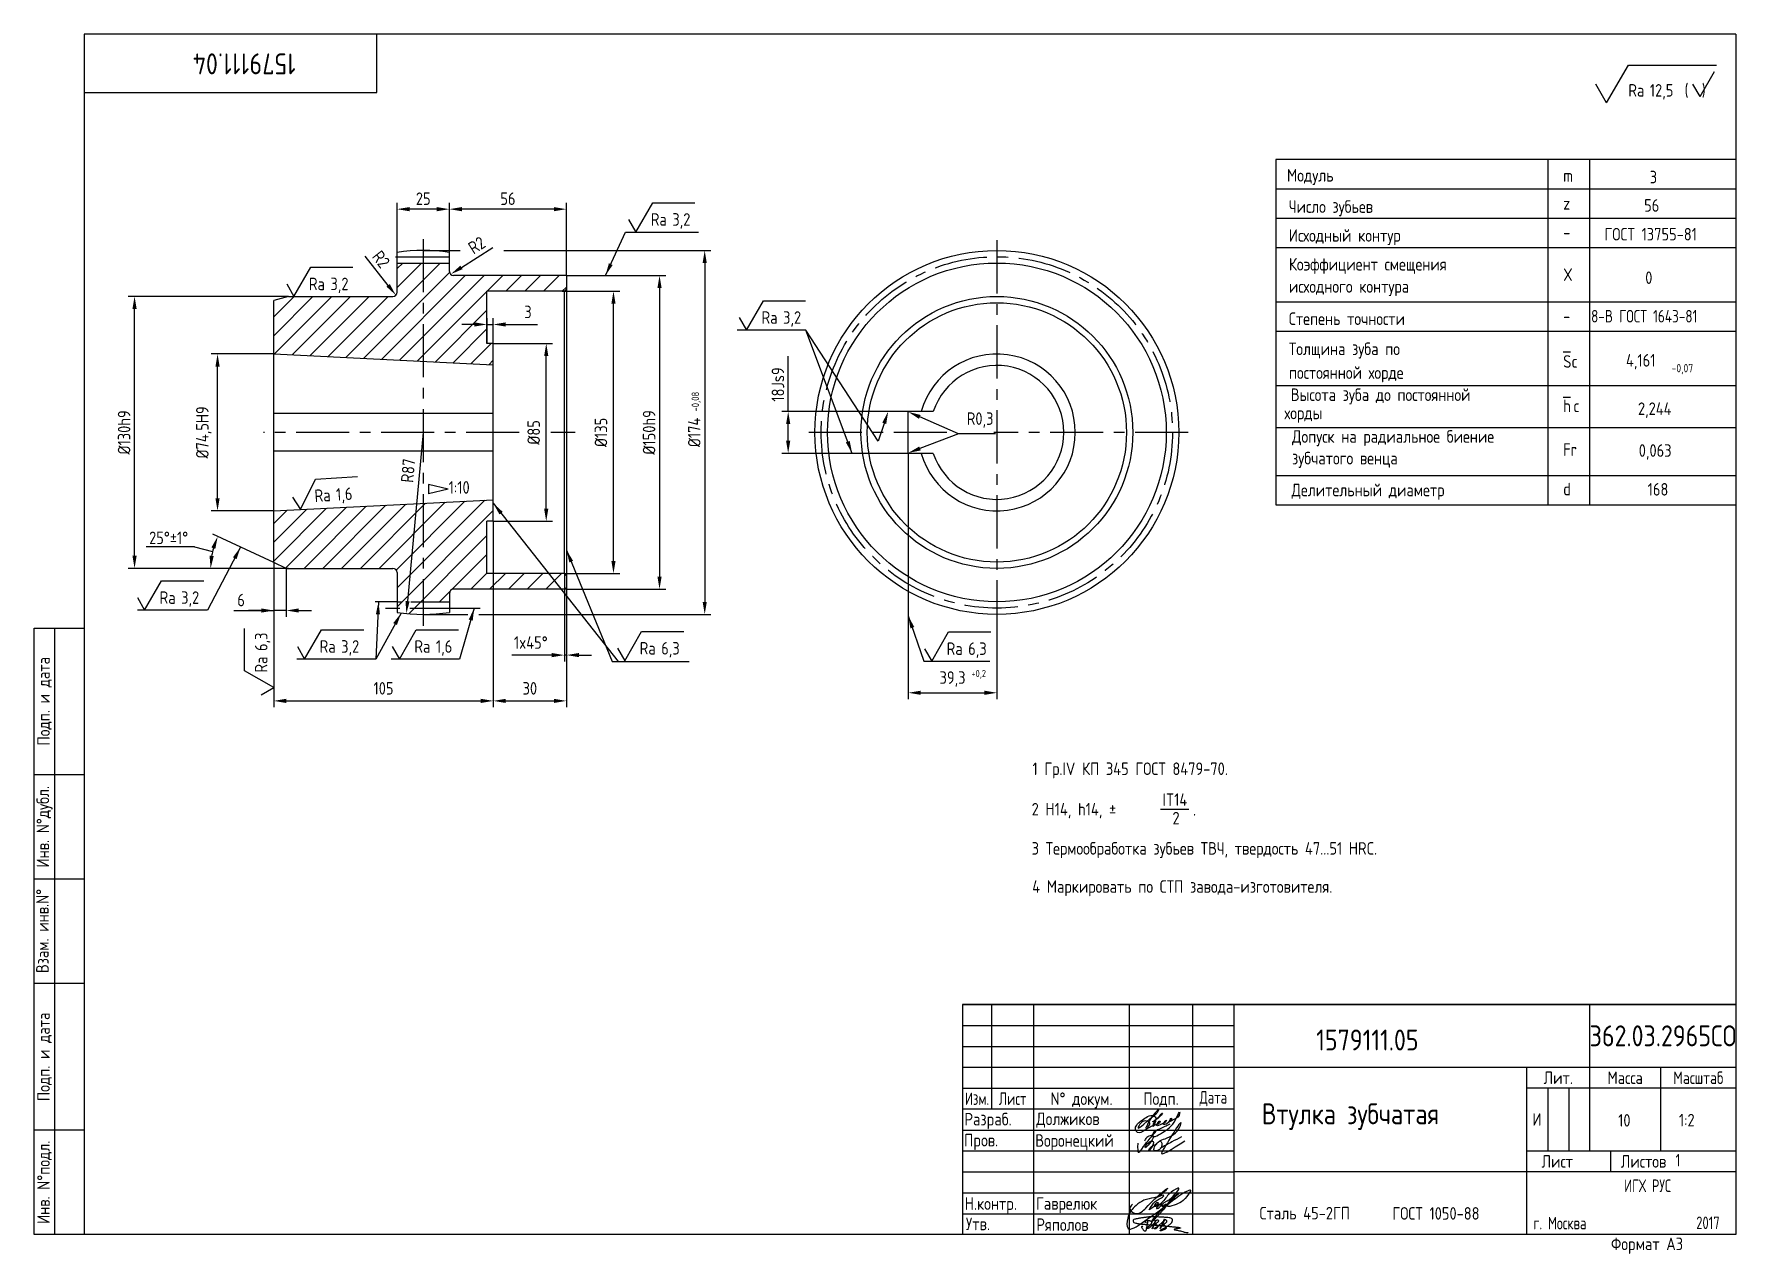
# Paper-space layout 'A3_protect' of a CAD drawing. Header units: millimetres. Extents: x 6 to 413, y 0 to 292.
# The model-space entities are those that its viewports show. They can reach past a viewport. Long polylines and large blocks are cut down to what shows.
import ezdxf
from ezdxf.enums import TextEntityAlignment as Align

# ---------------------------------------------------------------- set-up
doc = ezdxf.new("R2010")
doc.units = ezdxf.units.MM
doc.linetypes.add('CENTER', pattern=[50.8, 31.75, -6.35, 6.35, -6.35])
for name, color, linetype in [('Bord', 1, 'Continuous'), ('Cen', 5, 'CENTER'), ('Cont', 6, 'Continuous'), ('Dim', 7, 'Continuous'), ('Hatch', 2, 'Continuous'), ('Text', 3, 'Continuous'), ('Textb', 6, 'Continuous')]:
    doc.layers.add(name, color=color, linetype=linetype)
doc.layers.get('Defpoints').off()
doc.styles.add('Style1', font='romans.shx', dxfattribs={"width": 0.8})
doc.dimstyles.new('Anqular_2', dxfattribs={"dimscale": 2, "dimtxt": 3, "dimasz": 3, "dimexe": 1.25, "dimexo": 0, "dimgap": 1.5, "dimtad": 2, "dimtoh": 1, "dimtxsty": 'Style1', "dimcen": 2.5, "dimclrt": 3, "dimadec": 0, "dimazin": 0, "dimtfac": 1, "dimtmove": 1, "dimatfit": 3, "dimfxl": 1, "dimarcsym": 0})
doc.dimstyles.new('LIN 2', dxfattribs={"dimscale": 2, "dimtxt": 3, "dimasz": 3, "dimexe": 1.5, "dimexo": 0, "dimgap": 1.5, "dimtad": 1, "dimtoh": 1, "dimdec": 4, "dimrnd": 1, "dimdsep": 46, "dimtxsty": 'Style1', "dimcen": 0, "dimdle": 2, "dimclrd": 256, "dimclrt": 3, "dimadec": 0, "dimazin": 0, "dimtfac": 0.666667, "dimtdec": 4, "dimtmove": 0, "dimatfit": 3, "dimfxl": 1, "dimtvp": 0.833333, "dimtolj": 1, "dimtzin": 0, "dimarcsym": 0})
doc.dimstyles.new('LIN2', dxfattribs={"dimscale": 2, "dimtxt": 3, "dimasz": 3, "dimexe": 1.5, "dimexo": 0, "dimgap": 1, "dimtad": 1, "dimdec": 1, "dimzin": 13, "dimdsep": 46, "dimtxsty": 'Style1', "dimcen": 0, "dimclrt": 3, "dimadec": 0, "dimazin": 0, "dimtfac": 1, "dimtdec": 1, "dimtmove": 1, "dimatfit": 2, "dimfxl": 1, "dimtolj": 1, "dimtzin": 13, "dimarcsym": 0})

psp = doc.layouts.new('A3_protect')

# ---------------------------------------------------------------- texts
at = {"layer": 'Text', "style": 'Style1'}
for s, height, width, p in [('Модуль', 3, 0.8, (306.02, 256.73)), ('m', 3, 0.8, (372.07, 256.66)), ('3', 3, 0.8, (392.77, 256.31)), ('56', 3, 0.8, (391.43, 249.53)), ('Число зубьев', 3, 0.8, (306.47, 249.25)), ('z', 3, 0.8, (372.07, 250.01)), ('Исходный контур', 3, 0.8, (306.47, 242.36)), ('-', 3, 0.8, (372.07, 243.1)), ('ГОСТ 13755-81', 3, 0.8, (381.95, 242.65)), ('Коэффициент смещения', 3, 0.8, (306.47, 235.47)), ('исходного контура', 3, 0.8, (306.47, 230.16)), ('X', 3, 0.8, (372.07, 232.98)), ('0', 3, 0.8, (391.69, 232.25)), ('Степень точности', 3, 0.8, (306.47, 222.44)), ('-', 3, 0.8, (372.07, 223.07)), ('8-B ГОСТ 1643-81', 3, 0.733578, (378.74, 223.05)), ('Толщина зуба по', 3, 0.8, (306.47, 215.25)), ('постоянной хорде', 3, 0.8, (306.47, 209.56)), ('Sc', 3, 0.8, (372.07, 212.23)), ('4,161', 3, 0.8, (387.09, 212.5)), ('-0,07', 2, 0.8, (398, 211.14)), ('Высота зуба до постоянной  ', 3, 0.8, (306.92, 204.28)), ('h', 3, 0.8, (372.07, 201.61)), ('c', 3, 0.8, (374.5, 201.61)), ('2,244', 3, 0.8, (389.95, 200.94)), ('  хорды', 3, 0.8, (302.22, 199.91)), ('Допуск на радиальное биение', 3, 0.8, (307.23, 194.29)), ('зубчатого венца', 3, 0.8, (307.23, 189.11)), ('Fr', 3, 0.8, (372.07, 191.16)), ('0,063', 3, 0.8, (390.14, 190.94)), ('Делительный диаметр', 3, 0.8, (307.1, 181.5)), ('d', 3, 0.8, (372.07, 181.73)), ('168', 3, 0.8, (392.27, 181.66)), ('1 Гр.IV КП 345 ГОСТ 8479-70. ', 3, 0.8, (245.15, 114.87)), ('IT14', 3, 0.8, (276.26, 107.48)), ('2 Н14, h14, %%P', 3, 0.8, (244.96, 105.2)), ('2', 3, 0.8, (278.64, 103.06)), ('.', 3, 0.8, (283.56, 105.16)), ('3 Термообработка зубьев ТВЧ, твердость 47...51 HRC.', 3, 0.8, (244.96, 95.83)), ('4 Маркировать по СТП завода-изготовителя.', 3, 0.8, (245.1, 86.71)), ('Должиков', 3, 0.8, (246.06, 31.18)), ('10', 3, 0.8, (385.21, 30.82)), ('1:2', 3, 0.8, (399.73, 30.88)), ('Воронецкий', 3, 0.8, (245.82, 26)), ('1', 3, 0.7, (398.96, 21.29)), ('Гаврелюк', 3, 0.8, (246, 10.95)), ('Ряполов', 3, 0.8, (246.08, 5.89)), ('Сталь 45-2ГП', 3, 0.8, (299.46, 8.63)), ('ГОСТ 1050-88', 3, 0.8, (331.23, 8.57)), ('2017', 3, 0.7, (403.88, 6.32))]:
    psp.add_text(s, height=height, dxfattribs=dict(at, width=width)).set_placement(p)
at = {"layer": 'Textb', "style": 'Style1', "width": 0.8}
psp.add_text('1579111.04', height=5, rotation=180, dxfattribs=at).set_placement((68.95, 287.38))
psp.add_text('1579111.05', height=5, dxfattribs=at).set_placement((313, 49.03))
at = {"layer": 'Textb', "style": 'Style1', "width": 0.608637}
psp.add_text('362.03.2965СО', height=5, dxfattribs=at).set_placement((378.4, 50.02), (413.47, 50.02), align=Align.FIT)
at = {"layer": 'Textb', "lineweight": -3, "style": 'Style1', "width": 0.8}
psp.add_text('Втулка зубчатая ', height=5, dxfattribs=at).set_placement((299.99, 31.38))

msp = doc.modelspace()

# ---------------------------------------------------------------- texts
at = {"layer": 'Dim', "color": 3, "char_height": 6, "attachment_point": 5, "style": 'Style1'}
for s, insert, rotation in [('\\A1;R2', (230.82304, 347.58588), 32.49535148), ('\\A1;R2', (185.02033, 340.83264), 308.03567536), ('18Js9', (374.82089, 280.989), 90), ('\\A1;%%C174', (334.81459, 258.07882), 90), ('\\A1;R87', (197.96377, 239.82119), 84.69045662)]:
    msp.add_mtext(s, dxfattribs=dict(at, insert=insert, rotation=rotation))
at = {"layer": 'Dim', "color": 3, "insert": (256.64055, 157.61431), "char_height": 6, "attachment_point": 5, "style": 'Style1'}
msp.add_mtext('\\A1;1x45°', dxfattribs=at)
at = {"layer": 'Text', "style": 'Style1', "width": 0.8}
msp.add_text('-0,08', height=3.6, rotation=90, dxfattribs=at).set_placement((337.16602, 268.06504))
msp.add_text('1:10', height=6, dxfattribs=at).set_placement((217.35123, 228.78818))
at = {"layer": 'Text', "lineweight": -3, "style": 'Style1', "width": 0.8}
msp.add_text('+0,2', height=3.5, dxfattribs=at).set_placement((467.37496, 141.06486))

# ---------------------------------------------------------------- blocks, each defined once
blk = doc.blocks.new('A3')
at = {"layer": 'Bord'}
for p, q in [((230, 55), (295, 55)), ((230, 50), (295, 50)), ((230, 45), (295, 45)), ((370, 40), (370, 25)), ((375, 40), (375, 25)), ((230, 30), (295, 30)), ((230, 25), (295, 25)), ((230, 20), (295, 20)), ((230, 15), (295, 15)), ((230, 10), (295, 10))]:
    blk.add_line(p, q, dxfattribs=at)
at = {"layer": 'Cont'}
for p, q in [((415, 292), (20, 292)), ((20, 292), (20, 5)), ((90, 278), (90, 292)), ((415, 292), (415, 5)), ((20, 278), (90, 278)), ((8, 5), (8, 150)), ((8, 150), (20, 150)), ((13, 5), (13, 150)), ((8, 115), (20, 115)), ((20, 90), (8, 90)), ((20, 65), (8, 65)), ((230, 60), (415, 60)), ((415, 60), (230, 60)), ((230, 60), (230, 5)), ((237, 60), (237, 35)), ((247, 60), (247, 5)), ((270, 5), (270, 60)), ((285, 60), (285, 5)), ((295, 5), (295, 60)), ((380, 60), (380, 25)), ((295, 45), (415, 45)), ((365, 5), (365, 45)), ((397, 25), (397, 45)), ((230, 40), (295, 40)), ((415, 40), (365, 40)), ((295, 35), (230, 35)), ((20, 30), (8, 30)), ((365, 25), (415, 25)), ((385, 25), (385, 20)), ((415, 20), (295, 20)), ((20, 5), (8, 5)), ((415, 5), (20, 5))]:
    blk.add_line(p, q, dxfattribs=at)
at = {"layer": 'Text', "style": 'Style1', "width": 0.8}
for s, p in [('Подп. и дата', (10.5, 132.5)), ('Инв. N%%dдубл.', (10.5, 102.5)), ('Взам. инв.N%%d ', (10, 78.38)), ('Подп. и дата', (10.5, 47.5)), ('Инв. N%%dподл.', (10.5, 17.5))]:
    blk.add_text(s, height=3, rotation=90, dxfattribs=at).set_placement(p, align=Align.MIDDLE)
at = {"layer": 'Text', "style": 'Style1'}
for s, width, p in [('Лит.', 0.8, (372.5, 42.5)), ('Масса', 0.8, (388.5, 42.5)), ('Масштаб', 0.75, (406, 42.5)), ('Изм.', 0.7, (233.5, 37.5)), ('Лист', 0.7, (242, 37.5)), ('N%%d докум.', 0.8, (258.5, 37.5)), ('Подп.', 0.8, (277.5, 37.5)), ('Лист', 0.8, (372.27, 22.5)), ('Листов', 0.8, (392.9, 22.5))]:
    blk.add_text(s, height=3, dxfattribs=dict(at, width=width)).set_placement(p, align=Align.MIDDLE_CENTER)
at = {"layer": 'Text', "style": 'Style1', "width": 0.7}
for s, p in [('Дата', (290, 37.5)), ('ИГХ РУС', (393.87, 16.69))]:
    blk.add_text(s, height=3, dxfattribs=at).set_placement(p, align=Align.MIDDLE)
at = {"layer": 'Text', "style": 'Style1'}
for s, width, p in [('Разpаб.', 0.8, (230.49, 31.1)), ('Пpов.', 0.8, (230.41, 26.08)), ('Н.контp.', 0.8, (230.55, 10.92)), ('Утв.', 0.8, (230.84, 6.06)), ('г. Москва', 0.7, (366.56, 6.25)), ('Фоpмат А3', 0.8, (385.11, 1.29))]:
    blk.add_text(s, height=3, dxfattribs=dict(at, width=width)).set_placement(p)
for tag, p, width in [('ФИО', (249, 31), 0.8), ('И', (366.3, 31.02), 0.8), ('ФИО', (249, 26), 0.8), ('ГОСТ_СОРТАМЕНТА', (307, 14), 0.8), ('ФИО', (249, 11), 0.8), ('ФИО', (249, 6), 0.8), ('2007', (402.85, 6.29), 0.7)]:
    blk.add_attdef(tag, p, '', height=3, dxfattribs=dict(at, width=width))
at = {"layer": 'Text', "style": 'Style1', "width": 0.8}
for tag, p in [('200', (388.5, 32.5)), ('1:20', (406, 32.5))]:
    blk.add_attdef(tag, text='', height=3, dxfattribs=at).set_placement(p, align=Align.MIDDLE)
blk.add_attdef('СБОРОЧНЫЙ_ЧЕРТЕЖ', text='', height=3, dxfattribs=at).set_placement((330, 21.3), align=Align.CENTER)
for tag, p in [('1', (379, 22.5)), ('2', (402.6, 22.5))]:
    blk.add_attdef(tag, text='', height=3, dxfattribs=at).set_placement(p, align=Align.MIDDLE_CENTER)
blk.add_attdef('ЛИСТ', text='', height=3, dxfattribs=at).set_placement((295.75, 12.5), align=Align.MIDDLE_LEFT)
at = {"layer": 'Text', "style": 'Style1', "width": 0.7}
blk.add_attdef('%%OГОСТ_ТЕХ._ТРЕБОВАНИЙ', text='', height=3, dxfattribs=at).set_placement((307, 8), align=Align.BOTTOM_LEFT)
at = {"layer": 'Textb', "style": 'Style1', "width": 0.8}
blk.add_attdef('1234567', (79, 290), '', height=6, rotation=180, dxfattribs=at)
blk.add_attdef('1234567', (333.4, 48), '', height=6, dxfattribs=at)
for tag, height, p in [('123ХЯ', 6, (393.62, 48)), ('НАИМЕНОВАНИЕ', 5, (330, 30))]:
    blk.add_attdef(tag, text='', height=height, dxfattribs=at).set_placement(p, align=Align.CENTER)
blk = doc.blocks.new('A$C314368CF')
at = {"layer": 'Text'}
for q in [(7.18, 6), (1.98, 3)]:
    blk.add_line((3.72, 0), q, dxfattribs=at)
at = {"layer": 'Text', "style": 'Style1', "width": 0.8}
blk.add_text('(  )', height=3, dxfattribs=at).set_placement((0, 0))
blk = doc.blocks.new('sherISO_18')
at = {"layer": 'Cont'}
for p, q in [((-30.94, -16.46), (-25.74, -7.46)), ((-25.74, -7.46), (-4.67, -7.46)), ((-30.94, -16.46), (-33.54, -11.96))]:
    blk.add_line(p, q, dxfattribs=at)
blk.add_blockref('A$C314368CF', (-12.3, -14.96))
at = {"layer": 'Textb', "style": 'Style1', "width": 0.8}
blk.add_text('Ra', height=3, dxfattribs=at).set_placement((-25.74, -14.96))
blk.add_attdef('12,5', (-20.6, -14.96), '', height=3, dxfattribs=at)
blk = doc.blocks.new('A$C63F45750')
at = {"layer": 'Text'}
for points, knots in [([(3.17, 2.37), (3.12, 2.38), (3.04, 2.41), (2.94, 2.5), (2.85, 2.57), (2.79, 2.69), (2.87, 2.77), (2.99, 2.84), (3.16, 2.89), (3.36, 2.93), (3.6, 2.95), (3.82, 2.92), (4.05, 2.87), (4.25, 2.78), (4.45, 2.63), (4.46, 2.42), (4.38, 2.26), (4.28, 2.1), (4.17, 1.94), (4.03, 1.78), (3.89, 1.62), (3.75, 1.52), (3.63, 1.43), (3.49, 1.36), (3.35, 1.3), (3.24, 1.25), (3.16, 1.21), (3.12, 1.15), (3.19, 1.1), (3.27, 1.09), (3.4, 1.07), (3.55, 1.07), (3.72, 1.12), (3.92, 1.19), (4.1, 1.34), (4.26, 1.51), (4.44, 1.65), (4.59, 1.81), (4.74, 1.93), (4.84, 2.04), (4.93, 2.14), (5.07, 2.29), (5.19, 2.53), (5.28, 2.68), (5.35, 2.96), (5.23, 2.66), (5.2, 2.44), (5.04, 2.09), (4.95, 1.81), (4.86, 1.57), (4.75, 1.31), (4.67, 1.12), (4.46, 0.78), (4.62, 1.17), (4.71, 1.45), (4.88, 1.74), (5.01, 2), (5.08, 2.19), (5.19, 2.4), (5.32, 2.58), (5.4, 2.75), (5.52, 2.89), (5.65, 3.04), (5.85, 3.1), (6.02, 3.03), (6.08, 2.87), (6.03, 2.7), (5.9, 2.51), (5.7, 2.37), (5.55, 2.23), (5.4, 2.17), (5.31, 2.12), (5.12, 2.09), (5.35, 2.07), (5.48, 2), (5.64, 1.93), (5.75, 1.8), (5.85, 1.67), (5.89, 1.54), (5.89, 1.37), (5.8, 1.2), (5.63, 1.06), (5.41, 0.94), (5.23, 0.86), (5.02, 0.92), (5.13, 1.1), (5.28, 1.16), (5.44, 1.27), (5.61, 1.36), (5.74, 1.46), (5.86, 1.53), (5.95, 1.61), (6.05, 1.69), (6.15, 1.77), (6.28, 1.87), (6.46, 2.02), (6.65, 2.19), (6.83, 2.37), (6.98, 2.49), (7.11, 2.61), (7.2, 2.74), (7.32, 2.84), (7.42, 2.97), (7.48, 3.08), (7.48, 3.27), (7.34, 3.08), (7.28, 2.94), (7.18, 2.69), (7.1, 2.46), (7, 2.22), (6.93, 1.98), (6.83, 1.78), (6.73, 1.55), (6.67, 1.34), (6.6, 1.14), (6.56, 1.03), (6.39, 0.99), (6.62, 1.33), (6.75, 1.54), (6.93, 1.87), (7.05, 2.08), (7.18, 2.32), (7.33, 2.6), (7.47, 2.89), (7.6, 3.07), (7.79, 3.18), (7.95, 3.01), (8, 2.81), (7.99, 2.62), (7.94, 2.46), (7.83, 2.33), (7.69, 2.22), (7.53, 2.11), (7.37, 2.03), (7.21, 1.99), (7.11, 1.97), (6.89, 1.98), (7.07, 1.94), (7.15, 1.9), (7.27, 1.88), (7.39, 1.84), (7.52, 1.81), (7.62, 1.72), (7.7, 1.62), (7.78, 1.51), (7.83, 1.39), (7.87, 1.26), (7.88, 1.13), (7.86, 0.99), (7.75, 0.88), (7.6, 0.77), (7.4, 0.73), (7.19, 0.66), (6.97, 0.55), (6.71, 0.48), (6.57, 0.44), (6.42, 0.42), (6.52, 0.58), (6.61, 0.64), (6.81, 0.78), (7.06, 0.89), (7.33, 1.04), (7.55, 1.16), (7.7, 1.24), (7.84, 1.32), (7.99, 1.43), (8.21, 1.58), (8.48, 1.76), (8.74, 1.95), (8.97, 2.12), (9.1, 2.29), (9.23, 2.44), (9.3, 2.6), (9.37, 2.74), (9.42, 2.92), (9.45, 3.13), (9.21, 3.48), (8.67, 3.59), (8.09, 3.63), (7.57, 3.66), (7.06, 3.74), (6.57, 3.75), (6.09, 3.74), (5.67, 3.78), (5.28, 3.78), (4.96, 3.81), (4.65, 3.83), (4.31, 3.82), (3.97, 3.79), (3.61, 3.74), (3.22, 3.67), (2.86, 3.66), (2.53, 3.61), (2.18, 3.52), (1.78, 3.54), (1.38, 3.37), (0.96, 3.35), (0.58, 3.24), (0.25, 3.19), (0.03, 3.06), (-0.03, 2.83), (0.02, 2.6), (0.26, 2.38), (0.59, 2.33), (1, 2.2), (1.48, 2.15), (1.93, 2.05), (2.35, 2.02), (2.72, 2.01), (3.11, 1.94), (3.68, 1.94), (4.25, 1.83), (4.91, 1.87), (5.53, 1.76), (6.13, 1.72), (6.73, 1.71), (7.32, 1.62), (7.99, 1.55), (8.64, 1.54), (9.16, 1.46), (9.61, 1.42), (10.03, 1.4), (10.41, 1.32), (10.73, 1.29), (11.01, 1.24), (11.18, 1.23), (11.42, 1.14), (11.18, 1.06), (11.01, 1.03), (10.71, 0.98), (10.37, 0.92), (10.1, 0.91), (9.65, 0.75), (10.22, 0.67), (10.54, 0.59), (11.08, 0.47), (11.61, 0.35), (12.17, 0.15), (12.64, 0.08), (12.98, 0.03), (13.11, 0.01), (13.18, 0)], [0, 0, 0, 0, 0.153866, 0.270441, 0.388867, 0.510533, 0.592156, 0.71333, 0.90842, 1.11344, 1.349254, 1.61246, 1.782219, 2.047249, 2.291879, 2.451528, 2.651081, 2.806158, 3.017979, 3.227348, 3.462381, 3.633009, 3.75766, 3.920516, 4.080796, 4.214529, 4.291786, 4.349969, 4.397594, 4.50822, 4.594826, 4.799244, 4.954392, 5.128468, 5.437537, 5.632649, 5.842485, 6.094987, 6.293219, 6.410959, 6.551192, 6.687808, 7.022147, 7.294342, 7.425356, 7.52079, 7.946481, 8.313051, 8.59833, 8.833695, 9.090496, 9.427695, 9.601191, 9.883219, 10.093306, 10.673943, 10.798776, 10.974628, 11.287247, 11.486184, 11.648652, 11.848902, 12.027194, 12.25348, 12.40059, 12.537783, 12.716293, 12.91523, 13.208551, 13.438489, 13.549668, 13.67779, 13.77127, 13.930001, 14.029091, 14.272112, 14.434836, 14.547084, 14.739051, 14.830983, 15.061241, 15.268922, 15.500489, 15.788979, 15.879568, 16.024283, 16.221854, 16.418714, 16.593102, 16.783247, 16.91018, 17.018213, 17.135263, 17.278205, 17.430482, 17.620087, 17.979626, 18.191789, 18.388716, 18.565718, 18.714854, 18.857929, 19.039974, 19.171375, 19.283034, 19.400085, 19.618058, 19.882245, 20.150781, 20.377854, 20.649532, 20.89723, 21.042543, 21.40016, 21.557817, 21.667145, 21.752781, 21.926256, 22.412297, 22.813145, 22.961412, 23.171289, 23.607257, 23.940428, 24.110007, 24.291214, 24.48084, 24.697609, 24.904078, 25.034245, 25.218018, 25.407651, 25.573473, 25.787447, 25.930292, 26.051316, 26.18846, 26.285312, 26.406799, 26.52425, 26.630463, 26.793722, 26.898606, 27.029313, 27.171012, 27.314101, 27.419918, 27.580557, 27.709367, 27.829268, 28.024364, 28.266961, 28.41242, 28.705761, 28.989137, 29.187748, 29.233768, 29.332802, 29.529535, 29.667094, 30.039923, 30.332117, 30.61061, 30.769982, 30.856778, 31.109923, 31.313488, 31.656425, 32.066331, 32.296628, 32.49714, 32.710276, 32.891468, 33.014834, 33.177747, 33.444503, 33.618009, 34.409008, 34.914636, 35.419802, 35.95397, 36.458179, 36.88069, 37.388403, 37.738353, 38.034261, 38.353468, 38.693154, 39.037638, 39.391136, 39.787481, 40.203773, 40.488977, 40.784975, 41.26625, 41.668005, 42.070065, 42.499388, 42.869834, 43.079573, 43.213439, 43.554591, 43.717296, 44.153724, 44.506336, 45.019111, 45.587859, 45.90191, 46.270392, 46.703958, 47.093115, 47.952647, 48.44014, 49.079253, 49.808223, 50.268654, 50.851051, 51.604831, 52.298429, 52.776925, 53.1907, 53.661988, 54.042386, 54.348524, 54.616841, 54.853814, 54.983777, 55.126096, 55.333328, 55.613101, 56.008732, 56.315809, 56.59982, 56.87931, 57.399251, 57.889617, 58.432507, 59.066698, 59.660314, 59.862668, 60.07277, 60.07277, 60.07277, 60.07277]), ([(2.31, 1.53), (2.26, 1.52), (2.17, 1.51), (2.06, 1.48), (1.93, 1.38), (2.07, 1.25), (2.14, 1.11), (2.26, 0.93), (2.39, 0.72), (2.57, 0.54), (2.71, 0.44), (2.86, 0.4), (3.02, 0.43), (3.14, 0.54), (3.21, 0.79), (3.25, 1.07), (3.31, 1.4), (3.35, 1.67), (3.38, 1.92), (3.47, 2.19), (3.5, 2.43), (3.54, 2.59), (3.56, 2.64)], [0, 0, 0, 0, 0.15847, 0.269731, 0.363591, 0.555514, 0.688037, 0.848606, 1.204359, 1.433632, 1.58673, 1.729549, 1.880686, 2.057874, 2.19169, 2.63505, 2.928153, 3.184121, 3.441863, 3.696117, 4.025873, 4.178055, 4.178055, 4.178055, 4.178055])]:
    blk.add_open_spline(points, degree=3, knots=knots, dxfattribs=at)
blk = doc.blocks.new('*D8')
at = {"layer": 'Dim', "color": 0, "lineweight": -2, "transparency": 16777216}
for p, q in [((192.69, 344.18), (192.69, 367.82)), ((217.69, 344.18), (217.69, 367.82)), ((211.69, 364.82), (198.69, 364.82))]:
    blk.add_line(p, q, dxfattribs=at)
at = {"layer": 'Dim', "color": 0, "transparency": 16777216}
for points in [[(198.69, 365.82), (198.69, 363.82), (192.69, 364.82)], [(211.69, 365.82), (211.69, 363.82), (217.69, 364.82)]]:
    blk.add_solid(points, dxfattribs=at)
at = {"layer": 'Dim', "color": 3, "transparency": 16777216, "insert": (205.19, 369.82), "char_height": 6, "attachment_point": 5, "style": 'Style1'}
blk.add_mtext('\\A1;25', dxfattribs=at)
blk = doc.blocks.new('*D9')
at = {"layer": 'Dim', "color": 0, "lineweight": -2, "transparency": 16777216}
for p, q in [((140.69, 323.08), (64.12, 323.08)), ((67.12, 199.08), (67.12, 317.08)), ((140.69, 193.08), (64.12, 193.08))]:
    blk.add_line(p, q, dxfattribs=at)
at = {"layer": 'Dim', "color": 0, "transparency": 16777216}
for points in [[(66.12, 317.08), (68.12, 317.08), (67.12, 323.08)], [(66.12, 199.08), (68.12, 199.08), (67.12, 193.08)]]:
    blk.add_solid(points, dxfattribs=at)
at = {"layer": 'Dim', "color": 3, "transparency": 16777216, "insert": (62.12, 258.08), "char_height": 6, "attachment_point": 5, "rotation": 90, "style": 'Style1'}
blk.add_mtext('\\A1;%%C130h9', dxfattribs=at)
blk = doc.blocks.new('*D10')
at = {"layer": 'Dim', "color": 0, "lineweight": -2, "transparency": 16777216}
for p, q in [((133.69, 195.88), (104.63, 209.43)), ((139.69, 193.08), (101, 193.08))]:
    blk.add_line(p, q, dxfattribs=at)
blk.add_arc((139.69, 193.08), 36.19, 164.51066, 170.48934, dxfattribs=at)
at = {"layer": 'Dim', "color": 0, "transparency": 16777216}
for points in [[(103.88, 203.09), (105.75, 202.4), (106.89, 208.37)], [(104.99, 198.98), (103, 199.14), (103.5, 193.08)]]:
    blk.add_solid(points, dxfattribs=at)
at = {"layer": 'Dim', "color": 3, "transparency": 16777216, "insert": (83.43, 207.67), "char_height": 6, "attachment_point": 5, "style": 'Style1'}
blk.add_mtext('25°%%p1%%d', dxfattribs=at)
blk = doc.blocks.new('*D11')
at = {"layer": 'Dim', "color": 0, "lineweight": -2, "transparency": 16777216}
for p, q in [((133.69, 195.88), (133.69, 169.93)), ((139.69, 193.08), (139.69, 169.93)), ((114.6, 172.93), (133.69, 172.93)), ((127.69, 172.93), (121.69, 172.93)), ((139.69, 172.93), (133.69, 172.93)), ((139.69, 172.93), (133.69, 172.93)), ((145.69, 172.93), (151.69, 172.93))]:
    blk.add_line(p, q, dxfattribs=at)
at = {"layer": 'Dim', "color": 0, "transparency": 16777216}
for points in [[(127.69, 173.93), (127.69, 171.93), (133.69, 172.93)], [(145.69, 173.93), (145.69, 171.93), (139.69, 172.93)]]:
    blk.add_solid(points, dxfattribs=at)
at = {"layer": 'Dim', "color": 3, "transparency": 16777216, "insert": (118.09, 177.93), "char_height": 6, "attachment_point": 5, "style": 'Style1'}
blk.add_mtext('\\A1;6', dxfattribs=at)
blk = doc.blocks.new('sherISO_03')
at = {"layer": 'Text'}
blk.add_line((4.04, 7), (14.12, 7), dxfattribs=at)
blk.add_lwpolyline([(-1.73, 3), (0, 0), (4.04, 7)], dxfattribs=at)
at = {"layer": 'Text', "style": 'Style1', "width": 0.8}
blk.add_text('Ra', height=3, dxfattribs=at).set_placement((3.58, 1.5))
blk.add_attdef('6,3', (8.73, 1.5), '', height=3, dxfattribs=at)
blk = doc.blocks.new('sherISO_04')
at = {"layer": 'Text'}
blk.add_line((4.04, 7), (14.12, 7), dxfattribs=at)
blk.add_lwpolyline([(-1.73, 3), (0, 0), (4.04, 7)], dxfattribs=at)
at = {"layer": 'Text', "style": 'Style1', "width": 0.8}
blk.add_text('Ra', height=3, dxfattribs=at).set_placement((3.58, 1.5))
blk.add_attdef('3,2', (8.73, 1.5), '', height=3, dxfattribs=at)
blk = doc.blocks.new('*D12')
at = {"layer": 'Dim', "color": 0, "lineweight": -2, "transparency": 16777216}
for p, q in [((273.69, 333.08), (321.21, 333.08)), ((318.21, 327.08), (318.21, 189.08)), ((273.69, 183.08), (321.21, 183.08))]:
    blk.add_line(p, q, dxfattribs=at)
at = {"layer": 'Dim', "color": 0, "transparency": 16777216}
for points in [[(317.21, 327.08), (319.21, 327.08), (318.21, 333.08)], [(317.21, 189.08), (319.21, 189.08), (318.21, 183.08)]]:
    blk.add_solid(points, dxfattribs=at)
at = {"layer": 'Dim', "color": 3, "transparency": 16777216, "insert": (313.21, 258.08), "char_height": 6, "attachment_point": 5, "rotation": 90, "style": 'Style1'}
blk.add_mtext('\\A1;%%C150h9', dxfattribs=at)
blk = doc.blocks.new('*D13')
at = {"layer": 'Dim', "color": 0, "lineweight": -2, "transparency": 16777216}
for p, q in [((217.69, 344.18), (217.69, 367.82)), ((273.69, 333.08), (273.69, 367.82)), ((267.69, 364.82), (223.69, 364.82))]:
    blk.add_line(p, q, dxfattribs=at)
at = {"layer": 'Dim', "color": 0, "transparency": 16777216}
for points in [[(223.69, 365.82), (223.69, 363.82), (217.69, 364.82)], [(267.69, 365.82), (267.69, 363.82), (273.69, 364.82)]]:
    blk.add_solid(points, dxfattribs=at)
at = {"layer": 'Dim', "color": 3, "transparency": 16777216, "insert": (245.69, 369.82), "char_height": 6, "attachment_point": 5, "style": 'Style1'}
blk.add_mtext('\\A1;56', dxfattribs=at)
blk = doc.blocks.new('*D14')
at = {"layer": 'Dim', "color": 0, "lineweight": -2, "transparency": 16777216}
for p, q in [((238.69, 300.58), (267.02, 300.58)), ((238.69, 215.58), (267.02, 215.58))]:
    blk.add_line(p, q, dxfattribs=at)
at = {"layer": 'Dim', "lineweight": -2, "transparency": 16777216}
blk.add_line((264.02, 221.58), (264.02, 294.58), dxfattribs=at)
at = {"layer": 'Dim', "transparency": 16777216}
for points in [[(263.02, 294.58), (265.02, 294.58), (264.02, 300.58)], [(263.02, 221.58), (265.02, 221.58), (264.02, 215.58)]]:
    blk.add_solid(points, dxfattribs=at)
at = {"layer": 'Dim', "color": 3, "transparency": 16777216, "insert": (258.02, 258.08), "char_height": 6, "attachment_point": 5, "rotation": 90, "style": 'Style1'}
blk.add_mtext('\\A1;%%c85', dxfattribs=at)
blk = doc.blocks.new('*D15')
at = {"layer": 'Dim', "color": 0, "lineweight": -2, "transparency": 16777216}
for p, q in [((437.15, 248.38), (437.15, 130.6)), ((479.55, 171.08), (479.55, 130.6))]:
    blk.add_line(p, q, dxfattribs=at)
at = {"layer": 'Dim', "lineweight": -2, "transparency": 16777216}
blk.add_line((443.15, 133.6), (473.55, 133.6), dxfattribs=at)
at = {"layer": 'Dim', "transparency": 16777216}
for points in [[(443.15, 134.6), (443.15, 132.6), (437.15, 133.6)], [(473.55, 134.6), (473.55, 132.6), (479.55, 133.6)]]:
    blk.add_solid(points, dxfattribs=at)
at = {"layer": 'Dim', "color": 3, "transparency": 16777216, "insert": (458.35, 140.17), "char_height": 6, "attachment_point": 5, "style": 'Style1'}
blk.add_mtext('\\A1;39,3', dxfattribs=at)
blk = doc.blocks.new('*D16')
at = {"layer": 'Dim', "lineweight": -2, "transparency": 16777216}
for p, q in [((461.21, 257.41), (442.68, 265.5)), ((478.84, 257.41), (461.21, 257.41))]:
    blk.add_line(p, q, dxfattribs=at)
at = {"layer": 'Dim', "transparency": 16777216}
blk.add_solid([(443.08, 266.41), (442.28, 264.58), (437.18, 267.9)], dxfattribs=at)
at = {"layer": 'Dim', "color": 3, "transparency": 16777216, "insert": (471.52, 263.98), "char_height": 6, "attachment_point": 5, "style": 'Style1'}
blk.add_mtext('\\A1;R0,3', dxfattribs=at)
blk = doc.blocks.new('*D17')
at = {"layer": 'Dim', "lineweight": -2, "transparency": 16777216}
for p, q in [((229.69, 309.69), (223.69, 309.69)), ((235.69, 309.69), (238.69, 309.69)), ((244.69, 309.69), (259.89, 309.69))]:
    blk.add_line(p, q, dxfattribs=at)
at = {"layer": 'Dim', "color": 0, "lineweight": -2, "transparency": 16777216}
for p, q in [((235.69, 300.58), (235.69, 312.69)), ((238.69, 300.58), (238.69, 312.69))]:
    blk.add_line(p, q, dxfattribs=at)
at = {"layer": 'Dim', "transparency": 16777216}
for points in [[(229.69, 310.69), (229.69, 308.69), (235.69, 309.69)], [(244.69, 310.69), (244.69, 308.69), (238.69, 309.69)]]:
    blk.add_solid(points, dxfattribs=at)
at = {"layer": 'Dim', "color": 3, "transparency": 16777216, "insert": (255.29, 315.69), "char_height": 6, "attachment_point": 5, "style": 'Style1'}
blk.add_mtext('\\A1;3', dxfattribs=at)
blk = doc.blocks.new('*D18')
at = {"layer": 'Dim', "color": 0, "lineweight": -2, "transparency": 16777216}
for p, q in [((271.7, 325.58), (299.18, 325.58)), ((272.69, 190.58), (299.18, 190.58))]:
    blk.add_line(p, q, dxfattribs=at)
at = {"layer": 'Dim', "lineweight": -2, "transparency": 16777216}
blk.add_line((296.18, 196.58), (296.18, 319.58), dxfattribs=at)
at = {"layer": 'Dim', "transparency": 16777216}
for points in [[(295.18, 319.58), (297.18, 319.58), (296.18, 325.58)], [(295.18, 196.58), (297.18, 196.58), (296.18, 190.58)]]:
    blk.add_solid(points, dxfattribs=at)
at = {"layer": 'Dim', "color": 3, "transparency": 16777216, "insert": (290.18, 258.08), "char_height": 6, "attachment_point": 5, "rotation": 90, "style": 'Style1'}
blk.add_mtext('\\A1;%%C135', dxfattribs=at)
blk = doc.blocks.new('*D19')
at = {"layer": 'Dim', "color": 0, "lineweight": -2, "transparency": 16777216}
for p, q in [((238.69, 215.58), (238.69, 126.72)), ((133.69, 195.88), (133.69, 126.72))]:
    blk.add_line(p, q, dxfattribs=at)
at = {"layer": 'Dim', "lineweight": -2, "transparency": 16777216}
blk.add_line((139.69, 129.72), (232.69, 129.72), dxfattribs=at)
at = {"layer": 'Dim', "transparency": 16777216}
for points in [[(139.69, 130.72), (139.69, 128.72), (133.69, 129.72)], [(232.69, 130.72), (232.69, 128.72), (238.69, 129.72)]]:
    blk.add_solid(points, dxfattribs=at)
at = {"layer": 'Dim', "color": 3, "transparency": 16777216, "insert": (186.19, 135.72), "char_height": 6, "attachment_point": 5, "style": 'Style1'}
blk.add_mtext('\\A1;105', dxfattribs=at)
blk = doc.blocks.new('*D20')
at = {"layer": 'Dim', "color": 0, "lineweight": -2, "transparency": 16777216}
for p, q in [((238.69, 215.58), (238.69, 126.72)), ((273.69, 183.08), (273.69, 126.72))]:
    blk.add_line(p, q, dxfattribs=at)
at = {"layer": 'Dim', "lineweight": -2, "transparency": 16777216}
blk.add_line((244.69, 129.72), (267.69, 129.72), dxfattribs=at)
at = {"layer": 'Dim', "transparency": 16777216}
for points in [[(244.69, 130.72), (244.69, 128.72), (238.69, 129.72)], [(267.69, 130.72), (267.69, 128.72), (273.69, 129.72)]]:
    blk.add_solid(points, dxfattribs=at)
at = {"layer": 'Dim', "color": 3, "transparency": 16777216, "insert": (256.19, 135.72), "char_height": 6, "attachment_point": 5, "style": 'Style1'}
blk.add_mtext('\\A1;30', dxfattribs=at)
blk = doc.blocks.new('*D21')
at = {"layer": 'Dim', "color": 0, "lineweight": -2, "transparency": 16777216}
for p, q in [((133.69, 295.58), (103.81, 295.58)), ((133.69, 220.58), (103.81, 220.58))]:
    blk.add_line(p, q, dxfattribs=at)
at = {"layer": 'Dim', "lineweight": -2, "transparency": 16777216}
blk.add_line((106.81, 226.58), (106.81, 289.58), dxfattribs=at)
at = {"layer": 'Dim', "transparency": 16777216}
for points in [[(105.81, 289.58), (107.81, 289.58), (106.81, 295.58)], [(105.81, 226.58), (107.81, 226.58), (106.81, 220.58)]]:
    blk.add_solid(points, dxfattribs=at)
at = {"layer": 'Dim', "color": 3, "transparency": 16777216, "insert": (100.24, 258.08), "char_height": 6, "attachment_point": 5, "rotation": 90, "style": 'Style1'}
blk.add_mtext('\\A1;%%c74,5H9', dxfattribs=at)

# ---------------------------------------------------------------- dimensions: what is measured, and where the dimension line sits
at = {"layer": 'Dim'}
for base, p1, p2, picture, middle in [((192.68829, 364.82483), (217.68829, 344.17615), (192.68829, 344.17615), '*D8', (205.18829, 369.82483)), ((217.68829, 364.82483), (273.68829, 333.07882), (217.68829, 344.17615), '*D13', (245.68829, 369.82483))]:
    dim = msp.add_linear_dim(base=base, p1=p1, p2=p2, angle=180, dimstyle='LIN2', dxfattribs=at)
    dim.commit()
    dim.dimension.update_dxf_attribs({"geometry": picture, "text_midpoint": middle})
for base, p1, p2, text, dimstyle, picture, middle in [((318.2105, 183.07882), (273.68829, 333.07882), (273.68829, 183.07882), '%%C<>h9', 'LIN2', '*D12', (313.2105, 258.07882)), ((67.11823, 323.07882), (140.68829, 193.07882), (140.68829, 323.07882), '%%C<>h9', 'LIN2', '*D9', (62.11823, 258.07882)), ((296.18031, 325.57882), (272.68829, 190.57882), (271.69728, 325.57882), '%%C<>', 'LIN 2', '*D18', (290.18031, 258.07882)), ((106.80651, 295.57882), (133.68829, 220.57882), (133.68829, 295.57882), '%%c74,5H9', 'LIN 2', '*D21', (100.23508, 258.07882)), ((264.02338, 300.57882), (238.68829, 215.57882), (238.68829, 300.57882), '%%c<>', 'LIN 2', '*D14', (258.02338, 258.07882))]:
    dim = msp.add_linear_dim(base=base, p1=p1, p2=p2, angle=90, text=text, dimstyle=dimstyle, dxfattribs=at)
    dim.commit()
    dim.dimension.update_dxf_attribs({"geometry": picture, "text_midpoint": middle})
for base, p1, p2, picture, middle in [((238.68829, 309.68815), (235.68829, 300.57882), (238.68829, 300.57882), '*D17', (255.28829, 315.68815)), ((238.68829, 129.7197), (133.68829, 195.87666), (238.68829, 215.57882), '*D19', (186.18829, 135.7197))]:
    dim = msp.add_linear_dim(base=base, p1=p1, p2=p2, dimstyle='LIN 2', dxfattribs=at)
    dim.commit()
    dim.dimension.update_dxf_attribs({"geometry": picture, "text_midpoint": middle})
dim = msp.add_radius_dim(center=(437.45248, 267.77882), mpoint=(437.17754, 267.89884), text='<>,3', dimstyle='LIN 2', override={"dimtmove": 1}, dxfattribs=at)
dim.commit()
dim.dimension.update_dxf_attribs({"geometry": '*D16', "text_midpoint": (461.20766, 257.40862), "dimtype": 164})
for base, p1, p2, text, picture, middle in [((479.55248, 133.59683), (437.15248, 248.37882), (479.55248, 171.07882), '39,3', '*D15', (458.35248, 140.16826)), ((273.68829, 129.7197), (238.68829, 215.57882), (273.68829, 183.07882), '30', '*D20', (256.18829, 135.7197))]:
    dim = msp.add_linear_dim(base=base, p1=p1, p2=p2, text=text, dimstyle='LIN 2', dxfattribs=at)
    dim.commit()
    dim.dimension.update_dxf_attribs({"geometry": picture, "text_midpoint": middle})
dim = msp.add_angular_dim_2l(base=(103.88261, 198.32358), line1=((139.68829, 193.07882), (133.68829, 195.87666)), line2=((139.68829, 193.07882), (180.68829, 193.07882)), text='<>%%p1%%d', dimstyle='Anqular_2', dxfattribs=at)
dim.commit()
dim.dimension.update_dxf_attribs({"geometry": '*D10', "text_midpoint": (98.19588, 203.83796), "dimtype": 162})
dim = msp.add_linear_dim(base=(133.68829, 172.92907), p1=(139.68829, 193.07882), p2=(133.68829, 195.87666), angle=180, dimstyle='LIN2', override={"dimcen": -0.09, "dimtofl": 1}, dxfattribs=at)
dim.commit()
dim.dimension.update_dxf_attribs({"geometry": '*D11', "text_midpoint": (118.08829, 172.92907), "dimtype": 160})

# ---------------------------------------------------------------- hatches: boundary and pattern name
at = {"layer": 'Hatch'}
h = msp.add_hatch(dxfattribs=at)
h.set_pattern_fill('ANSI31', color=256, scale=2, style=0)
h.paths.add_polyline_path([(205.18829, 292.00382), (238.68829, 290.32882), (238.68829, 300.57882), (235.68829, 300.57882), (235.68829, 325.57882), (272.68829, 325.57882), (273.68829, 326.57882), (273.68829, 333.07882), (225.68829, 333.07882), (219.68829, 333.07882, -0.414213562), (217.68829, 335.07882), (217.68829, 339.07882), (205.18829, 339.07882)])
h.paths.add_polyline_path([(140.68829, 323.07882), (133.68829, 321.20317), (133.68829, 295.57882), (205.18829, 292.00382), (205.18829, 339.07882), (192.68829, 339.07882), (192.68829, 325.07882, -0.414213562), (190.68829, 323.07882)])
h.paths.add_polyline_path([(190.68829, 193.07882, -0.414213562), (192.68829, 191.07882), (192.68829, 171.98149, 0.036059904), (205.18829, 171.07882), (205.18829, 224.15382), (151.60854, 221.47483), (151.09123, 220.57882), (150.60295, 221.42455), (133.68829, 220.57882), (133.68829, 195.87666), (139.68829, 193.07882), (140.68829, 193.07882)])
h.paths.add_polyline_path([(273.68829, 183.07882), (273.68829, 189.57882), (272.68829, 190.57882), (235.68829, 190.57882), (235.68829, 215.57882), (238.68829, 215.57882), (238.68829, 225.82882), (205.18829, 224.15382), (205.18829, 177.07882), (217.68829, 177.07882), (217.68829, 181.07882, -0.414213562), (219.68829, 183.07882)])
h.paths.add_polyline_path([(192.77319, 227.15223), (194.19296, 242.42925), (203.15434, 241.59642), (201.73457, 226.3194)], flags=9)

# ---------------------------------------------------------------- linework, layer by layer
at = {"color": 0, "linetype": 'ByBlock'}
msp.add_line((140.68829, 193.07882), (115.49797, 193.07882), dxfattribs=at)
at = {"layer": 'Bord'}
msp.add_circle((479.55248, 258.07882), 81, dxfattribs=at)
at = {"layer": 'Cen', "ltscale": 0.2}
for p, q in [((205.18829, 350.53293), (205.18829, 165.62471)), ((191.87956, 342.07882), (218.49703, 342.07882)), ((479.55248, 349.93053), (479.55248, 168.21965)), ((251.12143, 258.07882), (128.81115, 258.07882)), ((277.82881, 258.07882), (266.16903, 258.07882)), ((455.66032, 258.07882), (389.24665, 258.07882)), ((571.06351, 258.07882), (478.10086, 258.07882)), ((198.81943, 174.07882), (218.49703, 174.07882))]:
    msp.add_line(p, q, dxfattribs=at)
at = {"layer": 'Cen'}
msp.add_line((187.20072, 174.07882), (194.05647, 174.07882), dxfattribs=at)
at = {"layer": 'Cen', "ltscale": 0.2}
msp.add_circle((479.55248, 258.07882), 84, dxfattribs=at)
at = {"layer": 'Cont'}
for p, q in [((192.68829, 325.07882), (192.68829, 344.17615)), ((217.68829, 335.07882), (217.68829, 344.17615)), ((192.68829, 339.07882), (217.68829, 339.07882)), ((273.68829, 333.07882), (219.68829, 333.07882)), ((273.68829, 333.07882), (225.68829, 333.07882)), ((272.68829, 325.57882), (273.68829, 326.57882)), ((273.68829, 333.07882), (273.68829, 183.07882)), ((140.68829, 323.07882), (133.68829, 321.20317)), ((133.68829, 195.87666), (133.68829, 321.20317)), ((140.68829, 323.07882), (190.68829, 323.07882)), ((272.68829, 325.57882), (235.68829, 325.57882)), ((235.68829, 300.57882), (235.68829, 325.57882)), ((272.68829, 190.57882), (272.68829, 325.57882)), ((133.68829, 295.57882), (238.68829, 290.32882)), ((238.68829, 300.57882), (235.68829, 300.57882)), ((238.68829, 215.57882), (238.68829, 300.57882)), ((238.68829, 267.07882), (133.68829, 267.07882)), ((437.15248, 248.37882), (437.15248, 267.77882)), ((449.15511, 268.07882), (437.45248, 268.07882)), ((238.68829, 249.07882), (133.68829, 249.07882)), ((449.15511, 248.07882), (437.45248, 248.07882)), ((133.68829, 220.57882), (238.68829, 225.82882)), ((238.68829, 215.57882), (235.68829, 215.57882)), ((235.68829, 190.57882), (235.68829, 215.57882)), ((139.68829, 193.07882), (133.68829, 195.87666)), ((139.68829, 193.07882), (190.68829, 193.07882)), ((150.68829, 193.07882), (190.68829, 193.07882)), ((150.68829, 193.07882), (190.68829, 193.07882)), ((192.68829, 191.07882), (192.68829, 171.98149)), ((272.68829, 190.57882), (235.68829, 190.57882)), ((272.68829, 190.57882), (273.68829, 189.57882)), ((217.68829, 181.07882), (217.68829, 171.98149)), ((273.68829, 183.07882), (219.68829, 183.07882)), ((192.68829, 177.07882), (194.95378, 177.07882)), ((199.26589, 177.07882), (217.68829, 177.07882))]:
    msp.add_line(p, q, dxfattribs=at)
for radius in [87, 65, 62]:
    msp.add_circle((479.55248, 258.07882), radius, dxfattribs=at)
for centre, radius, start, end in [((205.18829, 258.07882), 87, 81.73925809, 98.26074191), ((219.68829, 335.07882), 2, 180, 270), ((190.68829, 325.07882), 2, 270, 360), ((479.55248, 258.07882), 37.5, 195.46600995, 164.53399005), ((479.55248, 258.07882), 32, 198.20995686, 161.79004314), ((437.45248, 267.77882), 0.3, 90, 180), ((437.45248, 248.37882), 0.3, 180, 270), ((190.68829, 191.07882), 2, 360, 90), ((219.68829, 181.07882), 2, 90, 180), ((205.18829, 258.07882), 87, 261.73925809, 278.26074191), ((205.18829, 258.07882), 87, 261.73925809, 278.26074191)]:
    msp.add_arc(centre, radius, start, end, dxfattribs=at)
at = {"layer": 'Dim'}
for p, q in [((302.00576, 353.89312), (336.78574, 353.89312)), ((188.4056, 328.39037), (177.45569, 342.38763)), ((205.18829, 345.07882), (222.93082, 345.07882)), ((223.48437, 336.98333), (238.47341, 346.53069)), ((243.79221, 345.07882), (342.81459, 345.07882)), ((339.81459, 339.07882), (339.81459, 177.07882)), ((422.82676, 253.87418), (388.14752, 307.01336)), ((379.73672, 268.07882), (379.73672, 294.58583)), ((441.33926, 268.07882), (376.73672, 268.07882)), ((379.73672, 254.07882), (379.73672, 262.07882)), ((425.67586, 262.3889), (422.82676, 253.87418)), ((205.18829, 258.07882), (197.69284, 177.42637)), ((461.20766, 257.40862), (442.78054, 250.40411)), ((471.97909, 257.40862), (461.20766, 257.40862)), ((441.33926, 248.07882), (376.73672, 248.07882)), ((95.80806, 203.41086), (72.62951, 203.41086)), ((95.80806, 203.41086), (104.39548, 201.07706)), ((272.68829, 190.57882), (272.68829, 148.61431)), ((273.68829, 183.07882), (273.68829, 148.61431)), ((192.68829, 177.07882), (182.25354, 177.07882)), ((205.18829, 171.07882), (226.51068, 171.07882)), ((217.68829, 174.07882), (232.46717, 174.07882)), ((231.76641, 171.07882), (342.81459, 171.07882)), ((266.68829, 151.61431), (247.57347, 151.61431)), ((273.68829, 151.61431), (272.68829, 151.61431)), ((279.68829, 151.61431), (285.68829, 151.61431)), ((295.54297, 148.63416), (332.46208, 148.63416))]:
    msp.add_line(p, q, dxfattribs=at)
for points in [[(338.81459, 339.07882), (340.81459, 339.07882), (339.81459, 345.07882)], [(222.94713, 337.82676), (224.0216, 336.13989), (218.42376, 333.75994)], [(189.19322, 329.00652), (187.61797, 327.77422), (192.10251, 323.66461)], [(378.73672, 262.07882), (380.73672, 262.07882), (379.73672, 268.07882)], [(424.72754, 262.70621), (427.57975, 268.07882), (426.62418, 262.07158)], [(378.73672, 254.07882), (380.73672, 254.07882), (379.73672, 248.07882)], [(442.42522, 251.33886), (443.13585, 249.46937), (437.17206, 248.27222)], [(196.69713, 177.5189), (198.68855, 177.33383), (197.13762, 171.45211)], [(338.81459, 177.07882), (340.81459, 177.07882), (339.81459, 171.07882)], [(266.68829, 152.61431), (266.68829, 150.61431), (272.68829, 151.61431)], [(279.68829, 152.61431), (279.68829, 150.61431), (273.68829, 151.61431)]]:
    msp.add_solid(points, dxfattribs=at)
at = {"layer": 'Text'}
for p, q in [((217.13345, 230.94294), (207.7071, 233.17333)), ((207.7071, 233.17333), (207.7071, 228.71255)), ((217.13345, 230.94294), (207.7071, 228.71255))]:
    msp.add_line(p, q, dxfattribs=at)

# ---------------------------------------------------------------- block references
at = {"layer": 'Dim', "xscale": 2, "yscale": 2, "zscale": 2}
for p, values in [((306.86645, 353.89312), {'3,2': '3,2'}), ((143.34907, 323.07882), {'3,2': '3,2'}), ((359.82585, 307.01336), {'3,2': '3,2'}), ((71.94549, 173.10582), {'3,2': '3,2'}), ((148.48097, 149.73532), {'3,2': '3,2'}), ((193.79075, 149.73532), {'3,2': '1,6'}), ((301.54563, 148.87005), {'3,2': '6,3'}), ((448.36721, 148.67547), {'3,2': '6,3'})]:
    msp.add_blockref('sherISO_04', p, dxfattribs=at).add_auto_attribs(values)
for p, rotation, values in [((146.42604, 221.30364), 3.5372471069984317, {'6,3': '1,6'}), ((133.68829, 136.07844), 90, {'6,3': '6,3'})]:
    msp.add_blockref('sherISO_03', p, dxfattribs=dict(at, rotation=rotation)).add_auto_attribs(values)

msp.set_redraw_order([(e.dxf.handle, doc.entitydb.next_handle()) for e in msp.query("TEXT MTEXT ATTDEF DIMENSION ARC_DIMENSION")])  # texts and dimensions are drawn at this point

# ---------------------------------------------------------------- leaders
at = {"layer": 'Dim'}
for points, dimstyle, override in [([(292.35061, 333.07882), (302.00576, 353.89312)], 'Anqular_2', {"dimgap": 1.5, "dimtad": 0}), ([(410.32815, 248.07882), (388.14752, 307.01336), (355.4047, 307.01336)], 'LIN 2', {"dimgap": 1.5, "dimtad": 0}), ([(117.84228, 203.23816), (101.95983, 173.10582), (68.60605, 173.10582)], 'LIN 2', {"dimgap": 1.5, "dimtad": 0}), ([(273.68829, 201.85641), (295.54297, 148.63416)], 'Anqular_2', {"dimgap": 1.5, "dimtad": 0}), ([(194.62037, 171.72305), (182.58911, 149.73532), (144.77945, 149.73532)], 'LIN2', {"dimgap": 1, "dimtad": 0}), ([(183.78358, 177.07882), (182.58911, 149.73532)], 'Anqular_2', {"dimgap": 1.5, "dimtad": 0}), ([(229.55215, 174.07882), (222.60066, 149.73532), (189.8374, 149.73532)], 'LIN2', {"dimgap": 1, "dimtad": 0}), ([(437.15248, 170.37832), (444.67769, 148.67547), (476.1304, 148.67547)], 'LIN2', {"dimgap": 1, "dimtad": 0})]:
    msp.add_leader(points, dimstyle=dimstyle, override=override, dxfattribs=at)
at = {"layer": 'Dim', "annotation_type": 0, "has_hookline": 1, "hookline_direction": 0}
msp.add_leader([(238.68829, 224.18716), (298.48745, 148.63416), (301.48745, 148.63416)], dimstyle='LIN 2', override={"dimgap": 1.5, "dimtad": 0}, dxfattribs=at)

# ---------------------------------------------------------------- linework, layer by layer
at = {"layer": 'Cont'}
for p, q in [((413.39, 262), (303.39, 262)), ((413.39, 262), (303.39, 262)), ((303.39, 262), (303.39, 179.45)), ((368.39, 262), (368.39, 179.45)), ((378.39, 262), (378.39, 179.45)), ((303.39, 255), (413.39, 255)), ((303.39, 248), (413.39, 248)), ((303.39, 241), (413.39, 241)), ((303.39, 228), (413.39, 228)), ((303.39, 228), (413.39, 228)), ((303.39, 221), (413.39, 221)), ((303.39, 208), (413.39, 208)), ((303.39, 197.95), (413.39, 197.95)), ((303.39, 186.45), (413.39, 186.45)), ((303.39, 179.45), (413.39, 179.45))]:
    psp.add_line(p, q, dxfattribs=at)
at = {"layer": 'Text'}
for p, q in [((372.05, 216.07), (373.82, 216.07)), ((372.05, 205.22), (373.82, 205.22)), ((275.78, 106.71), (282.56, 106.71))]:
    psp.add_line(p, q, dxfattribs=at)
for points, knots in [([(277.97, 31.43), (277.21, 31.01), (275.9, 30.29), (274.02, 29.7), (273.7, 27.77), (278.63, 30.88), (278.96, 31.48), (280.37, 34.51), (280.33, 33.07), (279.46, 32.95), (277.27, 31.47), (278.58, 33.23), (278.05, 31.71), (275.52, 30.61), (277.41, 32.78), (276.87, 31.58), (276.14, 31.61), (274.27, 30.36), (275.61, 32.63), (275.73, 31.53), (273.83, 31.09), (272.55, 30.26), (270.41, 28.91), (269.36, 30.64), (270.86, 32.06), (272.27, 33.02), (273.55, 33.66), (274.51, 33.24), (274.92, 32.25), (273.62, 29.94), (274.32, 32.23), (274.93, 32.68), (276.57, 34.49), (275.58, 33.04), (274.85, 32.5), (274.05, 32.1), (273.8, 31.98)], [0, 0, 0, 0, 2.703743, 4.672825, 5.02799, 7.955933, 13.437489, 13.883188, 14.189441, 16.413959, 17.478513, 18.47964, 18.959294, 20.910841, 22.003091, 22.470554, 23.533771, 24.710748, 26.01626, 26.201331, 27.488187, 30.382065, 32.258784, 33.069724, 35.439902, 37.010787, 38.612861, 39.32109, 39.818865, 41.83144, 42.782113, 44.494961, 45.867914, 46.467245, 48.290622, 49.101188, 49.101188, 49.101188, 49.101188]), ([(272.32, 30.65), (272.74, 31.57), (273.28, 32.75), (275.55, 35.32), (275.1, 34.15), (273.59, 33.12), (269.39, 29.01), (271.04, 31.75), (272.02, 32.44), (273.58, 31.75), (272.94, 30.94), (272.42, 30.25), (272.26, 30.52), (272.3, 30.6), (272.32, 30.65)], [0, 0, 0, 0, 4.062617, 5.226919, 5.800291, 6.663227, 11.774431, 12.938639, 14.11351, 15.354081, 16.396133, 16.918576, 17.03251, 17.182794, 17.182794, 17.182794, 17.182794]), ([(272.05, 27.46), (272.21, 27.84), (272.53, 28.59), (275.03, 29.14), (273.22, 26.7), (271.71, 25.36), (272.76, 27.36), (274.9, 27.43), (272.43, 24.13), (273.49, 26.34), (274.66, 26.24), (275.63, 27.74), (276.47, 26.36), (275.63, 25.03), (273.6, 25.02), (275.18, 27.43), (277.59, 28.09), (279.96, 29.38), (281.45, 33.81), (277.67, 27.28), (275, 23.14), (278.47, 25.4), (281.61, 27.46)], [0, 0, 0, 0, 1.213353, 2.399709, 5.497648, 5.861317, 7.611627, 8.43806, 10.837371, 11.583123, 13.461301, 14.534506, 15.162086, 17.217848, 17.944717, 20.123775, 21.948027, 26.460707, 27.144718, 34.52243, 35.159468, 41.304292, 41.304292, 41.304292, 41.304292]), ([(270.36, 26.9), (270.32, 26.45), (270.26, 25.79), (270.41, 24.25), (271.75, 26.15), (272.88, 27.58), (274.26, 29.19), (275.07, 30.13)], [0, 0, 0, 0, 1.523947, 2.237958, 3.351836, 5.856423, 9.374056, 9.374056, 9.374056, 9.374056]), ([(280.79, 28.35), (280.02, 27.96), (278.31, 27.09), (276.64, 26.13), (275.71, 25.61)], [0, 0, 0, 0, 2.587978, 5.77327, 5.77327, 5.77327, 5.77327]), ([(269.1, 12.27), (268.77, 11.96), (267.89, 11.15), (270.28, 9.29), (273.41, 12.55), (274.9, 14.17), (277.79, 16.39), (275.89, 14.31), (274.48, 13.78), (271.78, 13.4), (269.48, 11.74), (267.75, 9.7), (267.6, 5.18), (273.76, 9.55), (277.51, 12.15), (280.79, 14.86), (283.46, 15.99), (281.14, 12.65), (279.85, 12.34), (276.54, 11.28), (278.81, 13.71), (280.88, 15.43), (278.19, 13.62), (277.08, 11.52), (272.3, 6.39), (274.9, 9.88), (278.02, 13.1), (275.88, 11.29), (276.44, 12.62), (277.6, 13.15), (278.78, 14.01), (281.04, 16.86), (277.42, 14.75), (277.12, 13.44), (274.08, 10.84), (275.7, 11.53), (276.3, 12.76), (275.24, 11.98), (273.94, 11.45), (274.99, 13.1), (275.35, 12.38), (274.28, 11.92), (272.47, 10.16), (273.97, 12.4), (274.88, 13.36), (276.04, 13.68), (276.99, 14.71), (275.74, 14.23), (274.7, 13.83)], [0, 0, 0, 0, 1.17994, 3.087717, 5.863103, 12.338328, 12.854096, 14.088578, 16.834551, 19.302558, 21.570562, 25.210018, 27.650956, 31.348291, 40.129863, 44.562748, 45.223917, 46.979401, 51.214655, 52.099288, 55.323111, 56.227801, 58.471865, 60.028126, 65.752911, 68.466223, 71.038525, 71.934922, 72.780229, 73.495807, 76.028152, 77.999346, 80.11892, 83.1954, 85.334448, 86.270878, 87.060466, 88.110212, 88.803314, 89.989889, 90.197567, 90.706974, 92.884587, 94.19917, 96.055742, 97.375783, 97.753899, 99.636325, 99.636325, 99.636325, 99.636325])]:
    psp.add_open_spline(points, degree=3, knots=knots, dxfattribs=at)

# ---------------------------------------------------------------- block references
ref = psp.add_blockref('A3', (-1.61, 0))
ref.add_attrib('И', 'И', (364.68, 31.02), dxfattribs={"layer": 'Text', "height": 3, "style": 'Style1', "width": 0.8})
at = {"layer": 'Cont'}
psp.add_blockref('A$C63F45750', (269.22, 5.46), dxfattribs=at)
at = {"layer": 'Dim'}
psp.add_blockref('sherISO_18', (413.39, 292), dxfattribs=at).add_auto_attribs({'12,5': '12,5'})

psp.set_redraw_order([(e.dxf.handle, doc.entitydb.next_handle()) for e in psp.query("TEXT MTEXT ATTDEF DIMENSION ARC_DIMENSION")])  # texts and dimensions are drawn at this point

# ---------------------------------------------------------------- viewports
at = {"layer": 'Defpoints'}
psp.add_viewport(center=(153.6, 195.73), size=(263.53, 142.5251), view_center_point=(313.47331, 256.00061), view_height=285.0501653, dxfattribs=at)

doc.saveas('drawing.dxf')
